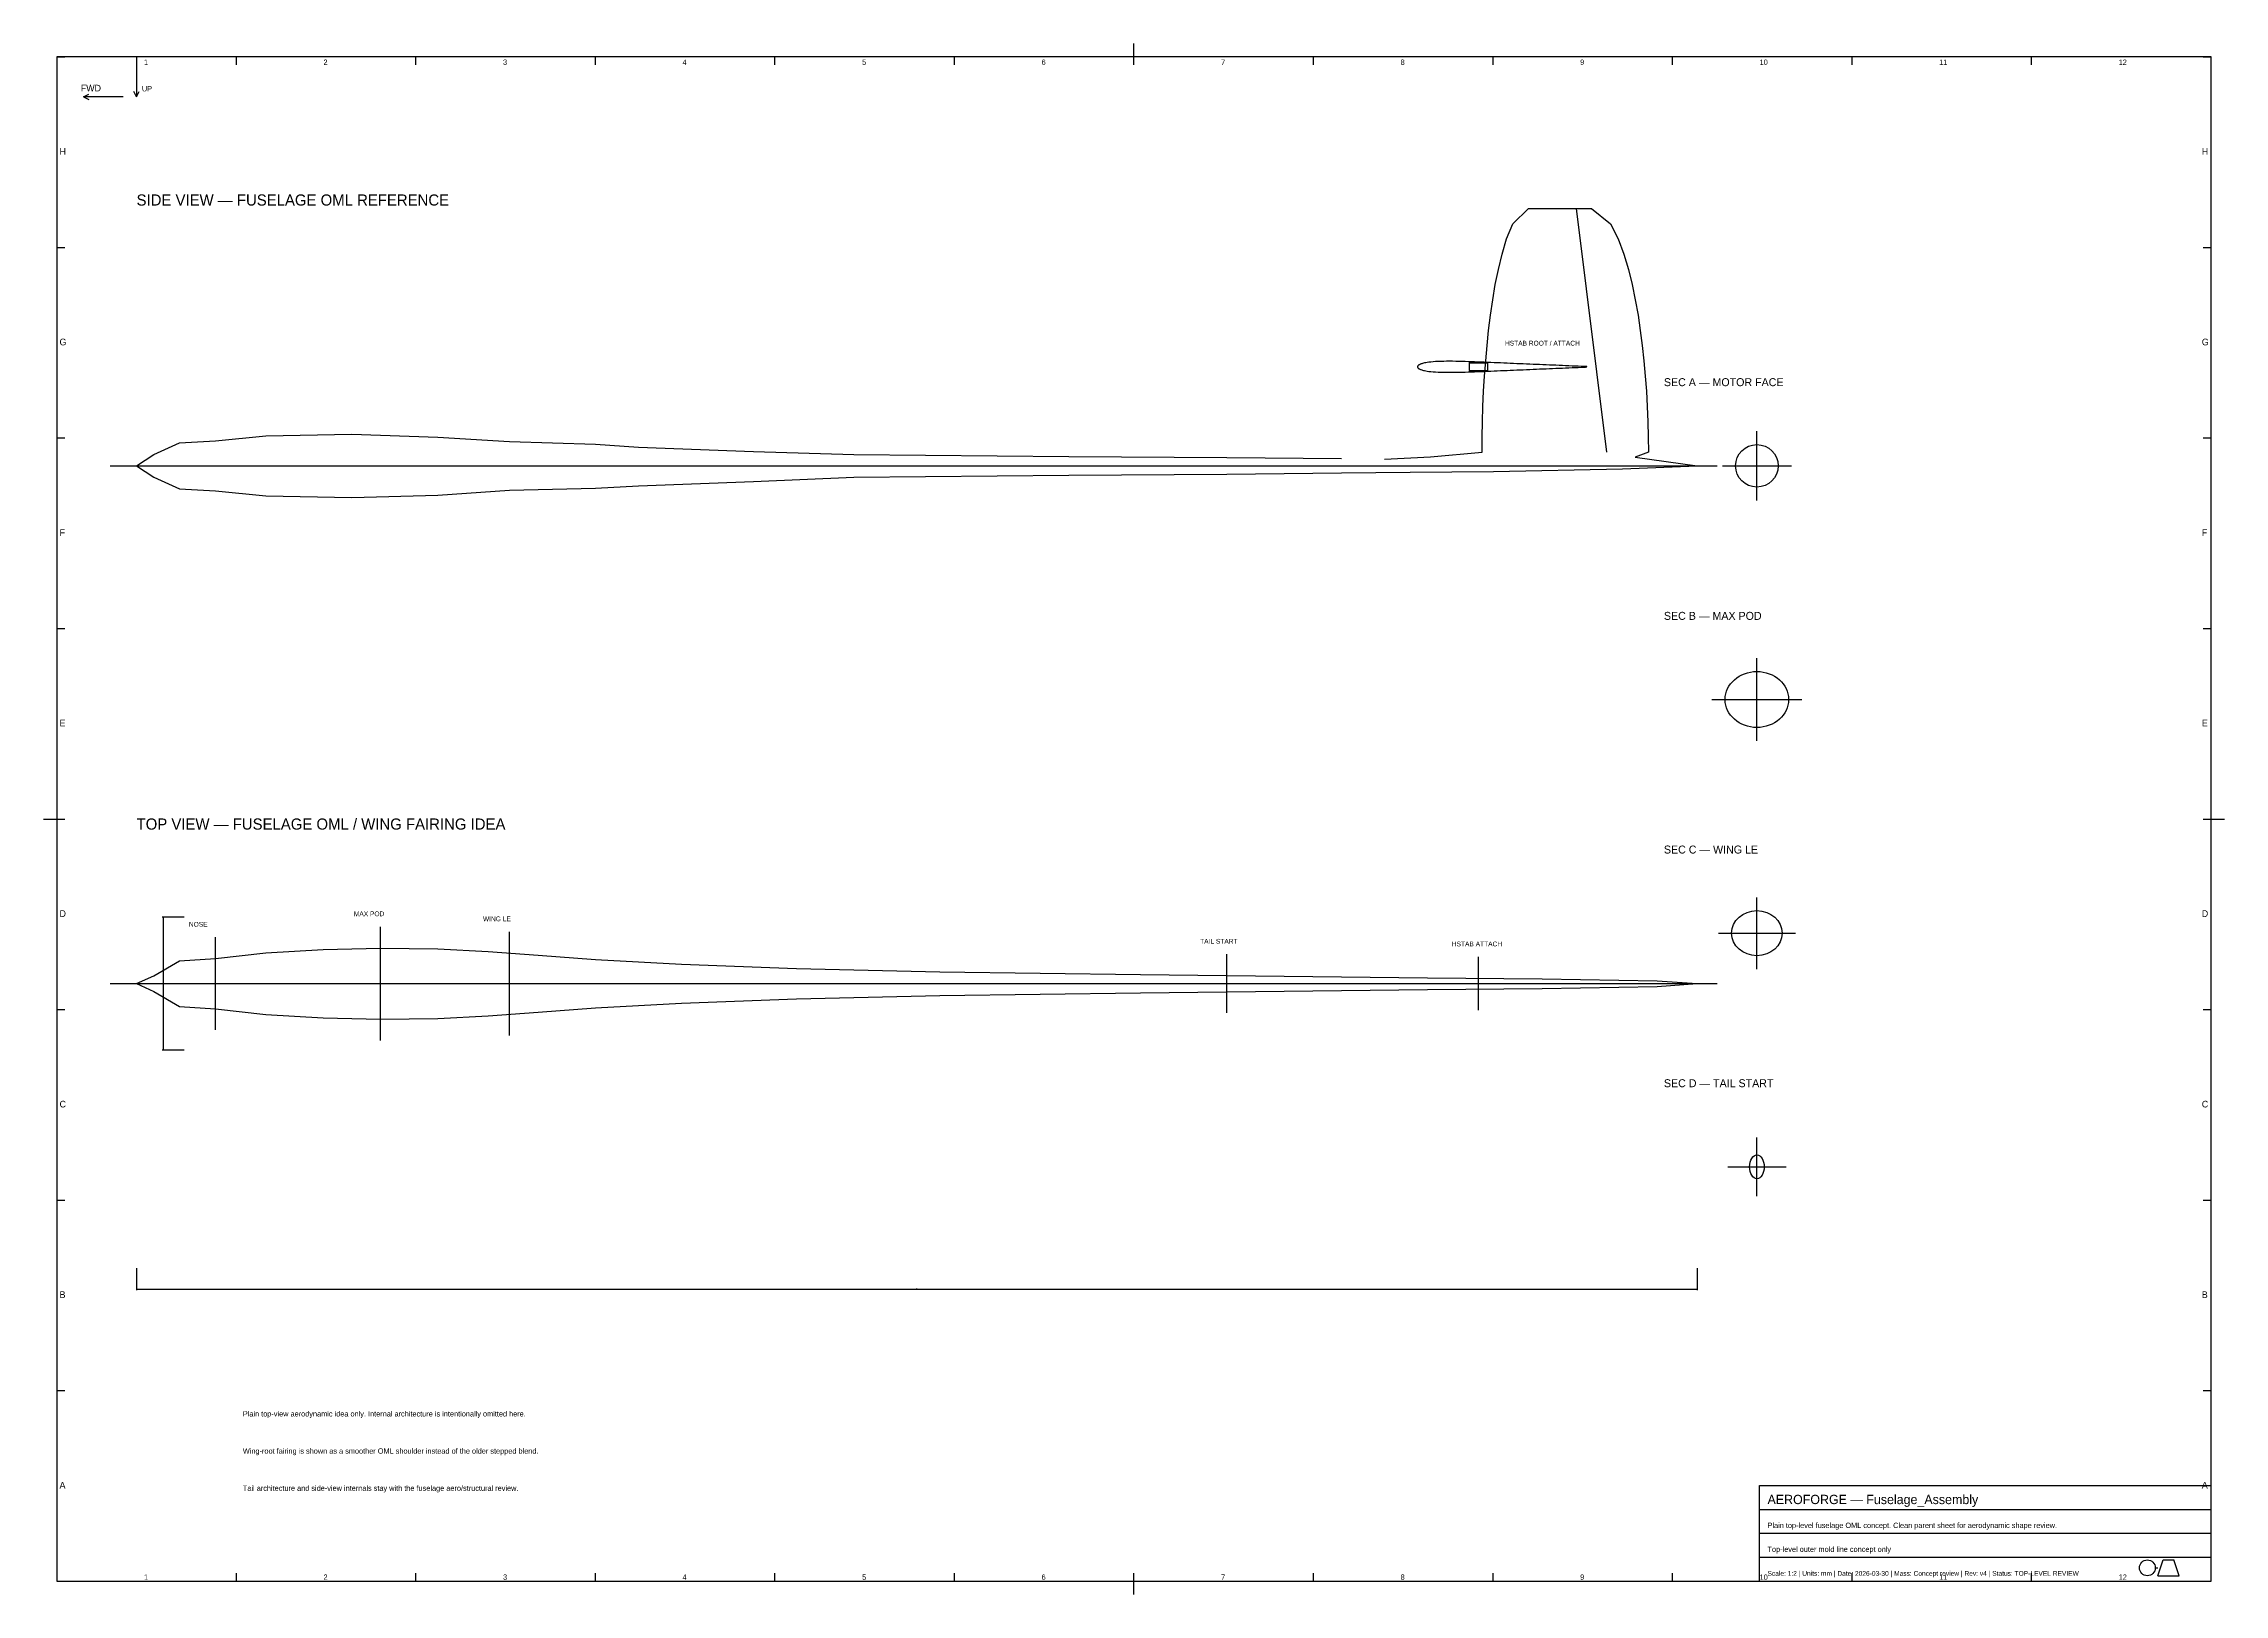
# Model space of a CAD drawing. Header units: metres. Extents: x 15 to 836, y 5 to 589.
import ezdxf

# ---------------------------------------------------------------- set-up
doc = ezdxf.new("R2010")
doc.units = ezdxf.units.M
for name, color, linetype in [('BORDER', 7, 'Continuous'), ('CENTERLINE', 5, 'Continuous'), ('DIMENSION', 1, 'Continuous'), ('HIDDEN', 7, 'Continuous'), ('ORIENTATION', 7, 'Continuous'), ('OUTLINE', 7, 'Continuous'), ('SECTION', 4, 'Continuous'), ('TEXT', 7, 'Continuous'), ('TITLEBLOCK', 7, 'Continuous')]:
    doc.layers.add(name, color=color, linetype=linetype)
doc.styles.add('OpenSansCondensed-Light', font='OpenSansCondensed-Light.ttf')
doc.dimstyles.new('EZDXF', dxfattribs={"dimtxt": 0.25, "dimasz": 0.175, "dimexe": 0.375, "dimexo": 0.125, "dimgap": 0.1, "dimtad": 1, "dimlfac": 100, "dimzin": 12, "dimdsep": 46, "dimtxsty": 'OpenSansCondensed-Light', "dimblk": 'ARCHTICK', "dimcen": 2.5, "dimazin": 3, "dimtfac": 0.5, "dimtmove": 2, "dimatfit": 3})

# ---------------------------------------------------------------- blocks, each defined once
blk = doc.blocks.new('_ARCHTICK')
at = {"color": 0, "linetype": 'BYBLOCK', "const_width": 0.15}
blk.add_lwpolyline([(-0.5, -0.5), (0.5, 0.5)], dxfattribs=at)

msp = doc.modelspace()

# ---------------------------------------------------------------- linework, layer by layer
at = {"layer": 'BORDER'}
for p, q in [((831, 584), (20, 584)), ((20, 584), (20, 10)), ((20, 584), (23, 584)), ((87.58333, 581), (87.58333, 584)), ((155.16667, 581), (155.16667, 584)), ((222.75, 581), (222.75, 584)), ((290.33333, 581), (290.33333, 584)), ((357.91667, 581), (357.91667, 584)), ((425.5, 584), (425.5, 589)), ((425.5, 581), (425.5, 584)), ((493.08333, 581), (493.08333, 584)), ((560.66667, 581), (560.66667, 584)), ((628.25, 581), (628.25, 584)), ((695.83333, 581), (695.83333, 584)), ((763.41667, 581), (763.41667, 584)), ((828, 584), (831, 584)), ((831, 10), (831, 584)), ((831, 581), (831, 584)), ((20, 512.25), (23, 512.25)), ((828, 512.25), (831, 512.25)), ((20, 440.5), (23, 440.5)), ((828, 440.5), (831, 440.5)), ((20, 368.75), (23, 368.75)), ((828, 368.75), (831, 368.75)), ((15, 297), (20, 297)), ((20, 297), (23, 297)), ((828, 297), (831, 297)), ((831, 297), (836, 297)), ((20, 225.25), (23, 225.25)), ((828, 225.25), (831, 225.25)), ((20, 153.5), (23, 153.5)), ((828, 153.5), (831, 153.5)), ((20, 81.75), (23, 81.75)), ((828, 81.75), (831, 81.75)), ((20, 10), (831, 10)), ((87.58333, 10), (87.58333, 13)), ((155.16667, 10), (155.16667, 13)), ((222.75, 10), (222.75, 13)), ((290.33333, 10), (290.33333, 13)), ((357.91667, 10), (357.91667, 13)), ((425.5, 10), (425.5, 13)), ((425.5, 5), (425.5, 10)), ((493.08333, 10), (493.08333, 13)), ((560.66667, 10), (560.66667, 13)), ((628.25, 10), (628.25, 13)), ((695.83333, 10), (695.83333, 13)), ((763.41667, 10), (763.41667, 13)), ((831, 10), (831, 13))]:
    msp.add_line(p, q, dxfattribs=at)
at = {"layer": 'CENTERLINE'}
for p, q in [((603.5, 435.12069), (592.0736, 526.92069)), ((660, 417), (660, 443)), ((40, 430), (645.08, 430)), ((647, 430), (673, 430)), ((660, 326.45455), (660, 357.54545)), ((643.04545, 342), (676.95455, 342)), ((660, 240.5), (660, 267.5)), ((645.5, 254), (674.5, 254)), ((40, 235), (645.08, 235)), ((660, 155), (660, 177)), ((649, 166), (671, 166))]:
    msp.add_line(p, q, dxfattribs=at)
at = {"layer": 'HIDDEN'}
for p, q in [((558.6692, 468.69007), (551.6492, 468.69007)), ((551.6492, 468.69007), (551.6492, 465.88207)), ((558.6692, 465.88207), (558.6692, 468.69007)), ((551.6492, 465.88207), (558.6692, 465.88207))]:
    msp.add_line(p, q, dxfattribs=at)
at = {"layer": 'ORIENTATION'}
for p, q in [((50, 584), (50, 569)), ((30, 569), (32, 570)), ((45, 569), (30, 569)), ((30, 569), (32, 568)), ((50, 569), (49, 571)), ((50, 569), (51, 571))]:
    msp.add_line(p, q, dxfattribs=at)
at = {"layer": 'OUTLINE'}
for points in [[(556.52, 435.12069), (556.5603, 440.85819), (556.67622, 446.59569), (556.86623, 452.33319), (557.13116, 458.07069), (557.47337, 463.80819), (557.89667, 469.54569), (558.40664, 475.28319), (559.01107, 481.02069), (559.72079, 486.75819), (560.55113, 492.49569), (561.52448, 498.23319), (562.67537, 503.97069), (564.06177, 509.70819), (565.79568, 515.44569), (568.16193, 521.18319), (574.016, 526.92069), (597.776, 526.92069), (604.93097, 521.18319), (607.82305, 515.44569), (609.94229, 509.70819), (611.63677, 503.97069), (613.04342, 498.23319), (614.23307, 492.49569), (615.24793, 486.75819), (616.11536, 481.02069), (616.8541, 475.28319), (617.4774, 469.54569), (617.99477, 463.80819), (618.41302, 458.07069), (618.73684, 452.33319), (618.96907, 446.59569), (619.11074, 440.85819), (619.16, 435.12069)], [(50, 430), (56.48, 434.32), (66.2, 438.64), (79.7, 439.45), (98.6, 441.34), (131, 441.88), (163.4, 440.8), (190.4, 439.18), (222.8, 438.1), (239, 437.02), (282.2, 435.4), (320, 434.32), (401, 433.51), (460.4, 433.132), (503.6, 432.7)], [(50, 430), (56.48, 425.68), (66.2, 421.36), (79.7, 420.55), (98.6, 418.66), (131, 418.12), (163.4, 418.93), (190.4, 420.82), (222.8, 421.63), (239, 422.44), (282.2, 424.06), (320, 425.68), (401, 426.49), (460.4, 426.868), (503.6, 427.3), (529.52, 427.57), (560.84, 427.894), (609.44, 428.812), (637.52, 430)], [(519.8, 432.53125), (537.08, 433.44669), (556.52, 435.12069)], [(619.16, 435.12069), (614.1488, 433.23069), (637.52, 430)], [(50, 235), (56.48, 237.97), (66.2, 243.64), (79.7, 244.45), (98.6, 246.61), (120.2, 247.852), (141.8, 248.392), (163.4, 248.068), (182.3, 247.096), (201.2, 245.692), (222.8, 244.072), (255.2, 242.344), (298.4, 240.67), (352.4, 239.428), (428, 238.402), (492.8, 237.7), (536, 237.214), (579.2, 236.836), (622.4, 236.08), (637.52, 235)], [(50, 235), (56.48, 232.03), (66.2, 226.36), (79.7, 225.55), (98.6, 223.39), (120.2, 222.148), (141.8, 221.608), (163.4, 221.932), (182.3, 222.904), (201.2, 224.308), (222.8, 225.928), (255.2, 227.656), (298.4, 229.33), (352.4, 230.572), (428, 231.598), (492.8, 232.3), (536, 232.786), (579.2, 233.164), (622.4, 233.92), (637.52, 235)]]:
    msp.add_lwpolyline(points, dxfattribs=at)
msp.add_lwpolyline([(595.94127, 467.35253), (595.51486, 467.36999), (594.74684, 467.40159), (593.81914, 467.44008), (592.75878, 467.4843), (591.61341, 467.53235), (590.42382, 467.58262), (589.21435, 467.63411), (587.99596, 467.68604), (586.77369, 467.73835), (585.54956, 467.79054), (584.32454, 467.84292), (583.09908, 467.89517), (581.87343, 467.94755), (580.64765, 467.99967), (579.42193, 468.05198), (578.19621, 468.10398), (576.97049, 468.15623), (575.74471, 468.20822), (574.51912, 468.26022), (573.29334, 468.31247), (572.06775, 468.3644), (570.84235, 468.41665), (569.61676, 468.46865), (568.39161, 468.52071), (567.16641, 468.57289), (565.94126, 468.6247), (564.71637, 468.67669), (563.49193, 468.72799), (562.26691, 468.78056), (561.04368, 468.83446), (559.82083, 468.88729), (558.59823, 468.93999), (557.38099, 468.99147), (556.16502, 469.04162), (554.95409, 469.09049), (553.74767, 469.13675), (552.54419, 469.18085), (551.3483, 469.22163), (550.15552, 469.25852), (548.97135, 469.29121), (547.79342, 469.31804), (546.62448, 469.33913), (545.46669, 469.35257), (544.32107, 469.35818), (543.19411, 469.3541), (542.08806, 469.33996), (541.01368, 469.31409), (539.97867, 469.27636), (538.99962, 469.22583), (538.09078, 469.1639), (537.26834, 469.09094), (536.53875, 469.00969), (535.9027, 468.92151), (535.35171, 468.82905), (534.87763, 468.73513), (534.46995, 468.64107), (534.11816, 468.54785), (533.81306, 468.45539), (533.54665, 468.3637), (533.31273, 468.27265), (533.10654, 468.1814), (532.92411, 468.08932), (532.76264, 467.9961), (532.62042, 467.90071), (532.49648, 467.80207), (532.39109, 467.69885), (532.30749, 467.58912), (532.2509, 467.47156), (532.22331, 467.34871), (532.22338, 467.22566), (532.25084, 467.10287), (532.30749, 466.98537), (532.39115, 466.87558), (532.49654, 466.77242), (532.62042, 466.67372), (532.76264, 466.57827), (532.92411, 466.48511), (533.10654, 466.3931), (533.31273, 466.30179), (533.54671, 466.21067), (533.81313, 466.11904), (534.11822, 466.02652), (534.46995, 465.93329), (534.8777, 465.83924), (535.35171, 465.74532), (535.9027, 465.65286), (536.53875, 465.56461), (537.26834, 465.48337), (538.09071, 465.41041), (538.99955, 465.34834), (539.97867, 465.29781), (541.01361, 465.26003), (542.088, 465.23416), (543.19405, 465.22001), (544.32107, 465.21587), (545.46669, 465.22148), (546.62448, 465.23479), (547.79342, 465.25589), (548.97129, 465.28271), (550.15552, 465.31534), (551.34823, 465.35223), (552.54419, 465.39295), (553.74767, 465.43698), (554.95409, 465.48324), (556.16502, 465.53205), (557.38099, 465.58213), (558.59823, 465.63362), (559.82076, 465.68625), (561.04361, 465.73901), (562.26691, 465.79285), (563.49193, 465.84542), (564.71624, 465.89665), (565.9412, 465.94865), (567.16634, 466.00039), (568.39149, 466.05251), (569.61676, 466.10457), (570.84222, 466.1565), (572.06775, 466.20875), (573.29327, 466.26062), (574.51899, 466.31281), (575.74465, 466.36481), (576.97043, 466.41674), (578.19615, 466.46892), (579.42193, 466.52086), (580.64771, 466.57317), (581.87343, 466.62523), (583.09902, 466.67761), (584.32448, 466.72973), (585.5495, 466.78211), (586.77369, 466.83429), (587.99596, 466.88654), (589.21429, 466.93841), (590.42382, 466.9899), (591.61341, 467.04011), (592.75878, 467.08809), (593.81921, 467.13231), (594.74691, 467.17074), (595.5148, 467.2024), (595.94127, 467.2198)], close=True, dxfattribs=at)
for centre, major_axis, ratio in [((660, 430), (8, 0), 1), ((660, 342), (11.95455, 0), 0.882129278), ((660, 254), (9.5, 0), 0.894736842), ((660, 166), (0, 4.5), 0.611111111)]:
    msp.add_ellipse(centre, major_axis=major_axis, ratio=ratio, dxfattribs=at)
at = {"layer": 'SECTION'}
for p, q in [((141.8, 213.608), (141.8, 256.392)), ((79.7, 217.55), (79.7, 252.45)), ((190.4, 215.50571), (190.4, 254.49429)), ((460.4, 223.949), (460.4, 246.051)), ((555.1592, 224.95364), (555.1592, 245.04636))]:
    msp.add_line(p, q, dxfattribs=at)
at = {"layer": 'TITLEBLOCK'}
for p, q in [((661, 46), (831, 46)), ((661, 10), (661, 46)), ((831, 10), (831, 46)), ((661, 37), (831, 37)), ((661, 28), (831, 28)), ((661, 19), (831, 19)), ((811, 12), (813, 18)), ((813, 18), (817, 18)), ((819, 12), (817, 18)), ((661, 10), (831, 10)), ((810, 15), (811, 15)), ((811, 12), (819, 12))]:
    msp.add_line(p, q, dxfattribs=at)
msp.add_circle((807, 15), 3, dxfattribs=at)

# ---------------------------------------------------------------- texts
at = {"layer": 'BORDER'}
for s, height, p in [('1', 2, (52.79167, 581)), ('2', 2, (120.375, 581)), ('3', 2, (187.95833, 581)), ('4', 2, (255.54167, 581)), ('5', 2, (323.125, 581)), ('6', 2, (390.70833, 581)), ('7', 2, (458.29167, 581)), ('8', 2, (525.875, 581)), ('9', 2, (593.45833, 581)), ('10', 2, (661.04167, 581)), ('11', 2, (728.625, 581)), ('12', 2, (796.20833, 581)), ('H', 2.5, (21, 547.125)), ('H', 2.5, (827.5, 547.125)), ('G', 2.5, (21, 475.375)), ('G', 2.5, (827.5, 475.375)), ('F', 2.5, (21, 403.625)), ('F', 2.5, (827.5, 403.625)), ('E', 2.5, (21, 331.875)), ('E', 2.5, (827.5, 331.875)), ('D', 2.5, (21, 260.125)), ('D', 2.5, (827.5, 260.125)), ('C', 2.5, (21, 188.375)), ('C', 2.5, (827.5, 188.375)), ('B', 2.5, (21, 116.625)), ('B', 2.5, (827.5, 116.625)), ('A', 2.5, (21, 44.875)), ('A', 2.5, (827.5, 44.875)), ('1', 2, (52.79167, 10.5)), ('2', 2, (120.375, 10.5)), ('3', 2, (187.95833, 10.5)), ('4', 2, (255.54167, 10.5)), ('5', 2, (323.125, 10.5)), ('6', 2, (390.70833, 10.5)), ('7', 2, (458.29167, 10.5)), ('8', 2, (525.875, 10.5)), ('9', 2, (593.45833, 10.5)), ('10', 2, (661.04167, 10.5)), ('11', 2, (728.625, 10.5)), ('12', 2, (796.20833, 10.5))]:
    msp.add_text(s, height=height, dxfattribs=at).set_placement(p)
at = {"layer": 'ORIENTATION'}
for s, height, p in [('FWD', 2.5, (29, 571)), ('UP', 2, (52, 571))]:
    msp.add_text(s, height=height, dxfattribs=at).set_placement(p)
at = {"layer": 'TEXT'}
for s, height, p in [('SIDE VIEW — FUSELAGE OML REFERENCE', 4.2, (50, 528)), ('HSTAB ROOT / ATTACH', 1.8, (565.1592, 475.28607)), ('SEC A — MOTOR FACE', 3, (625, 460)), ('SEC B — MAX POD', 3, (625, 372)), ('TOP VIEW — FUSELAGE OML / WING FAIRING IDEA', 4.2, (50, 293)), ('SEC C — WING LE', 3, (625, 284)), ('NOSE', 1.8, (69.7, 256.45)), ('MAX POD', 1.8, (131.8, 260.392)), ('WING LE', 1.8, (180.4, 258.49429)), ('TAIL START', 1.8, (450.4, 250.051)), ('HSTAB ATTACH', 1.8, (545.1592, 249.04636)), ('SEC D — TAIL START', 3, (625, 196)), ('Plain top-view aerodynamic idea only. Internal architecture is intentionally omitted here.', 2, (90, 72)), ('Wing-root fairing is shown as a smoother OML shoulder instead of the older stepped blend.', 2, (90, 58)), ('Tail architecture and side-view internals stay with the fuselage aero/structural review.', 2, (90, 44))]:
    msp.add_text(s, height=height, dxfattribs=at).set_placement(p)
at = {"layer": 'TITLEBLOCK'}
for s, height, p in [('AEROFORGE — Fuselage_Assembly', 3.5, (664, 39)), ('Plain top-level fuselage OML concept. Clean parent sheet for aerodynamic shape review.', 2, (664, 30)), ('Top-level outer mold line concept only', 2, (664, 21)), ('Scale: 1:2 | Units: mm | Date: 2026-03-30 | Mass: Concept review | Rev: v4 | Status: TOP-LEVEL REVIEW', 1.8, (664, 12))]:
    msp.add_text(s, height=height, dxfattribs=at).set_placement(p)

# ---------------------------------------------------------------- dimensions: what is measured, and where the dimension line sits
at = {"layer": 'DIMENSION'}
msp.add_linear_dim(base=(60, 260), p1=(68, 260), p2=(68, 210), angle=90, dimstyle='EZDXF', dxfattribs=at).render()
msp.add_linear_dim(base=(50, 120), p1=(50, 128), p2=(637.52, 128), dimstyle='EZDXF', dxfattribs=at).render()

doc.saveas('drawing.dxf')
